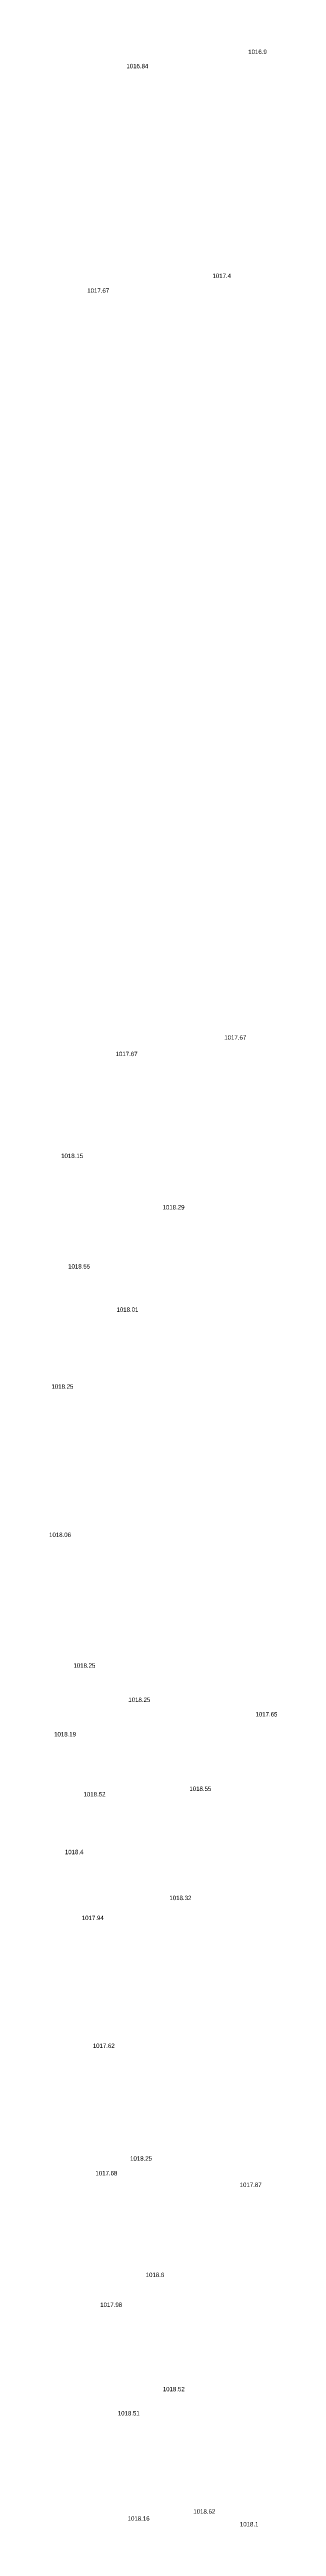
# Model space of a CAD drawing. Header units: inches. Extents: x 628884 to 629912, y 4519174 to 4520145.
# Drawn here: x 629488.8 to 629499.1, y 4519697.1 to 4519809.9 of the extents above; entities that cross this region are included whole.
import ezdxf

# ---------------------------------------------------------------- set-up
doc = ezdxf.new("R2010")
doc.units = ezdxf.units.IN
doc.header["$MEASUREMENT"] = 0

msp = doc.modelspace()

# ---------------------------------------------------------------- texts
for s, p in [('1016.84', (629492.31, 4519809.05, 1016.84)), ('1016.9', (629497.86, 4519809.7, 1016.9)), ('1017.67', (629490.53, 4519798.83, 1017.67)), ('1017.4', (629496.23, 4519799.5, 1017.4)), ('1017.67', (629491.82, 4519764.08, 1017.67)), ('1017.67', (629496.77, 4519764.83, 1017.67)), ('1018.15', (629489.34, 4519759.44, 1018.15)), ('1018.29', (629493.96, 4519757.1, 1018.29)), ('1018.55', (629489.66, 4519754.41, 1018.55)), ('1018.01', (629491.86, 4519752.44, 1018.01)), ('1018.25', (629488.9, 4519748.94, 1018.25)), ('1018.06', (629488.79, 4519742.19, 1018.06)), ('1018.25', (629489.9, 4519736.24, 1018.25)), ('1018.25', (629492.4, 4519734.68, 1018.25)), ('1017.65', (629498.19, 4519734.02, 1017.65)), ('1018.19', (629489.02, 4519733.11, 1018.19)), ('1018.52', (629490.36, 4519730.38, 1018.52)), ('1018.55', (629495.18, 4519730.63, 1018.55)), ('1018.4', (629489.51, 4519727.75, 1018.4)), ('1018.32', (629494.27, 4519725.66, 1018.32)), ('1017.94', (629490.28, 4519724.75, 1017.94)), ('1017.62', (629490.78, 4519718.93, 1017.62)), ('1017.68', (629490.9, 4519713.13, 1017.68)), ('1018.25', (629492.48, 4519713.8, 1018.25)), ('1017.87', (629497.47, 4519712.6, 1017.87)), ('1018.6', (629493.19, 4519708.5, 1018.6)), ('1017.98', (629491.12, 4519707.14, 1017.98)), ('1018.52', (629493.97, 4519703.3, 1018.52)), ('1018.51', (629491.92, 4519702.2, 1018.51)), ('1018.16', (629492.37, 4519697.41, 1018.16)), ('1018.62', (629495.36, 4519697.73, 1018.62)), ('1018.1', (629497.48, 4519697.15, 1018.1))]:
    msp.add_text(s, height=0.2).set_placement(p)

doc.saveas('drawing.dxf')
